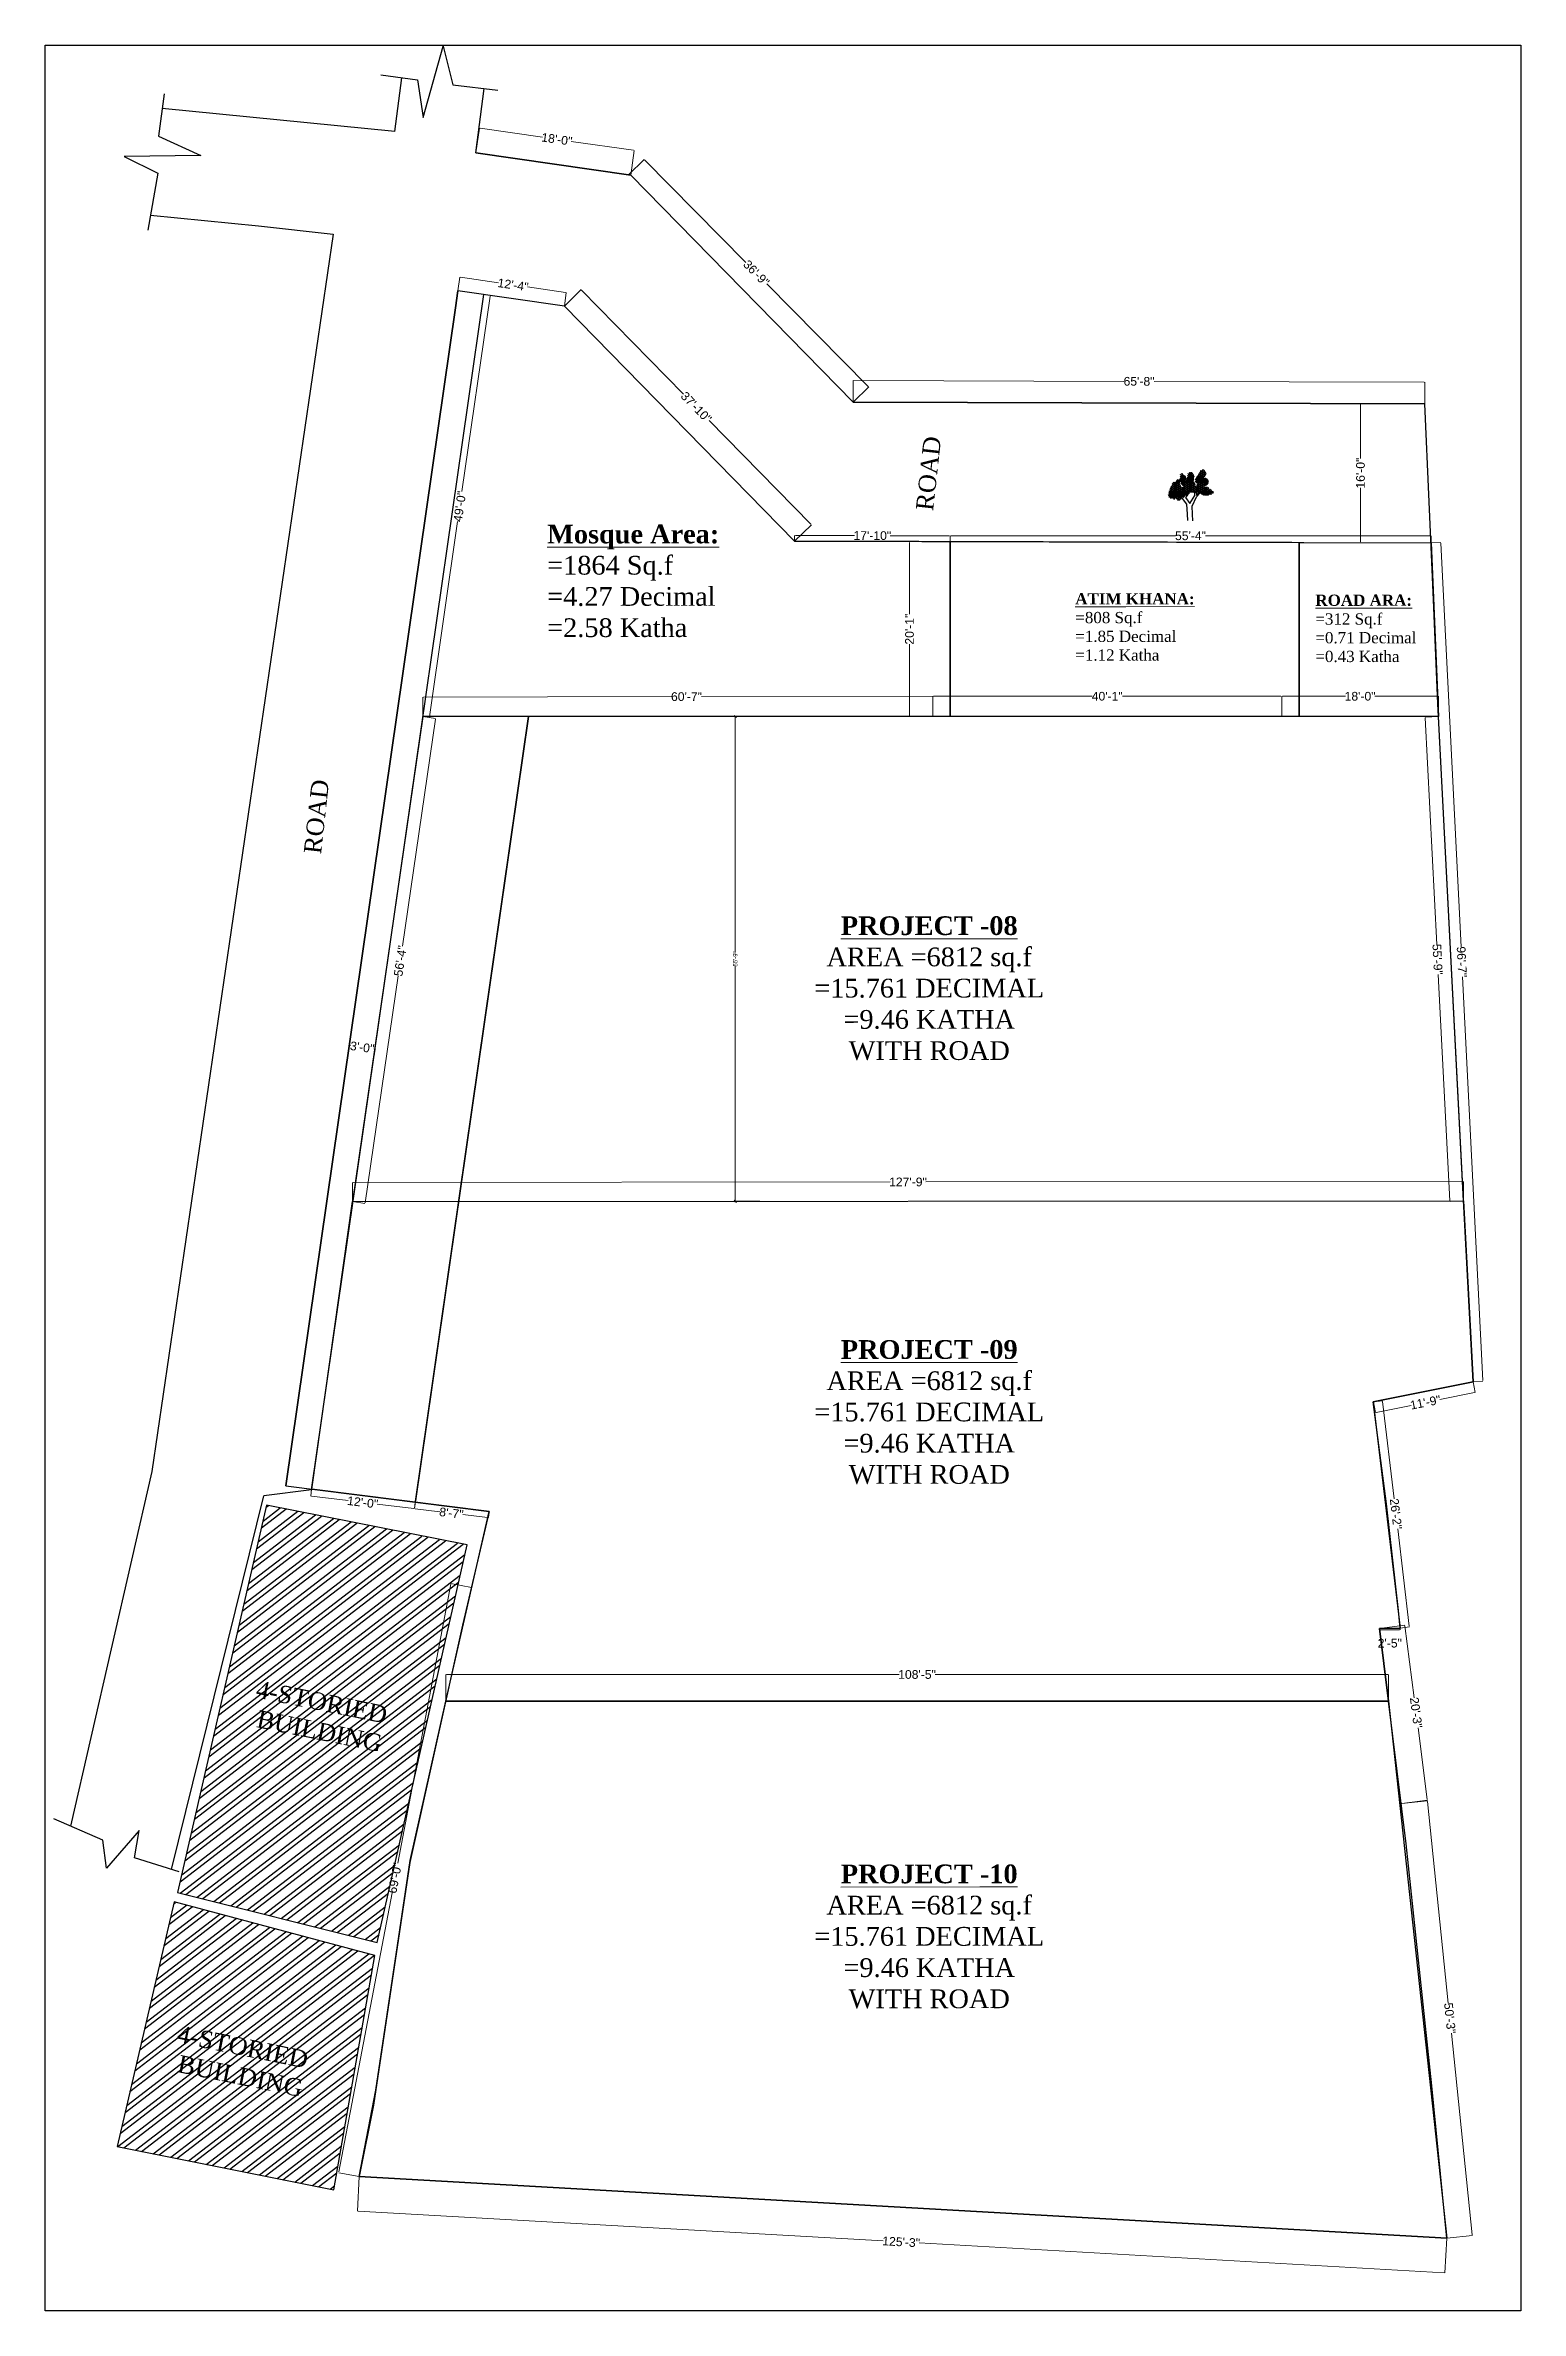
# Model space of a CAD drawing. Header units: inches. Extents: x -3571 to 5466, y -4496 to 5188.
# Drawn here: x 2252 to 4288, y -4493 to -1367 of the extents above; entities that cross this region are included whole.
import ezdxf

# ---------------------------------------------------------------- set-up
doc = ezdxf.new("R2010")
doc.units = ezdxf.units.IN
doc.header["$MEASUREMENT"] = 0
for name, color, linetype in [('BUILDING', 5, 'Continuous'), ('Property Limit', 3, 'Continuous'), ('TREE', 3, 'Continuous')]:
    doc.layers.add(name, color=color, linetype=linetype)
for name, color, linetype, lineweight in [('FURNITUER', 45, 'Continuous', 15), ('P LINE', 7, 'Continuous', 15), ('P1', 7, 'Continuous', 9), ('Road', 6, 'Continuous', 25), ('text', 7, 'Continuous', 5), ('wall', 250, 'Continuous', 30)]:
    doc.layers.add(name, color=color, linetype=linetype, lineweight=lineweight)
doc.styles.add('1-2', font='arial.ttf')
doc.styles.add('DIM', font='arial.ttf', dxfattribs={"width": 0.9, "height": 7})
doc.styles.add('style2', font='ARIALN.TTF')
doc.styles.add('TR', font='swisscb.ttf')
doc.styles.add('Warking', font='ARIALN.TTF')
doc.dimstyles.new('STANDARD$0', dxfattribs={"dimscale": 0, "dimtxt": 10, "dimasz": 8, "dimexe": 6, "dimexo": 8, "dimgap": 3, "dimtad": 1, "dimdec": 0, "dimzin": 3, "dimdsep": 46, "dimlunit": 4, "dimtxsty": 'DIM', "dimblk": 'DOTSMALL', "dimcen": 0, "dimclrd": 6, "dimclre": 6, "dimclrt": 256, "dimadec": 0, "dimazin": 0, "dimtfac": 1, "dimtdec": 0, "dimtofl": 0, "dimtmove": 2, "dimatfit": 0, "dimldrblk": 'DOTSMALL', "dimfxl": 1, "dimtolj": 1, "dimtzin": 0, "dimarcsym": 0})
doc.dimstyles.new('Warkimg', dxfattribs={"dimtxt": 6, "dimasz": 3, "dimexe": 0.5, "dimexo": 1, "dimgap": 0.5, "dimtad": 0, "dimdec": 0, "dimzin": 0, "dimdsep": 46, "dimlunit": 4, "dimtxsty": 'Warking', "dimblk": 'OBLIQUE', "dimcen": 1, "dimdle": 1, "dimclrd": 256, "dimclre": 256, "dimclrt": 6, "dimadec": 0, "dimazin": 0, "dimtfac": 1, "dimtdec": 0, "dimtofl": 0, "dimtmove": 0, "dimatfit": 3, "dimfxl": 1, "dimtolj": 1, "dimtzin": 0, "dimlwd": 5, "dimlwe": 5, "dimarcsym": 0})
pattern_1 = [(37.5298165, (-1442245.283, -24080.091), (-11.4219935, 14.86940343), []), (37.5298165, (-1442236.52, -24081.24), (-11.4219935, 14.86940343), [])]

msp = doc.modelspace()

# ---------------------------------------------------------------- texts
at = {"layer": 'P1', "color": 0, "rotation": 0.02515331, "style": 'TR'}
for s, insert, char_height, width, attachment_point in [('{\\fTimes New Roman|b1|i0|c0|p18;\\LMosque Area:\\P\\fTimes New Roman|b0|i0|c0|p18;\\l=1864 Sq.f\\P=4.27 Decimal\\P=2.58 Katha}', (2944.43939, -2028.27883), 25.8467745, 293.3048556, 1), ('{\\fTimes New Roman|b1|i0|c0|p18;\\LATIM KHANA:\\P\\fTimes New Roman|b0|i0|c0|p18;\\l=808 Sq.f\\P=1.85 Decimal\\P=1.12 Katha}', (3673.13574, -2122.8691), 15.5080647, 175.9829134, 1), ('{\\fTimes New Roman|b1|i0|c0|p18;\\LROAD ARA:\\P\\fTimes New Roman|b0|i0|c0|p18;\\l=312 Sq.f\\P=0.71 Decimal\\P=0.43 Katha}', (4004.37794, -2124.79913), 15.5080647, 175.9829134, 1), ('{\\fTimes New Roman|b1|i0|c0|p18;\\LPROJECT -08\\fTimes New Roman|b0|i0|c0|p18;\\l\\PAREA =6812 sq.f\\P=15.761 DECIMAL\\P=9.46 KATHA\\PWITH ROAD}', (3471.56725, -2568.64634), 25.8467745, 447.2823836, 2), ('{\\fTimes New Roman|b1|i0|c0|p18;\\LPROJECT -09\\fTimes New Roman|b0|i0|c0|p18;\\l\\PAREA =6812 sq.f\\P=15.761 DECIMAL\\P=9.46 KATHA\\PWITH ROAD}', (3471.56725, -3153.38367), 25.8467745, 447.2823836, 2), ('{\\fTimes New Roman|b1|i0|c0|p18;\\LPROJECT -10\\fTimes New Roman|b0|i0|c0|p18;\\l\\PAREA =6812 sq.f\\P=15.761 DECIMAL\\P=9.46 KATHA\\PWITH ROAD}', (3471.56725, -3876.9406), 25.8467745, 447.2823836, 2)]:
    msp.add_mtext(s, dxfattribs=dict(at, insert=insert, char_height=char_height, width=width, attachment_point=attachment_point))
at = {"layer": 'text', "char_height": 24, "width": 293.1835159, "attachment_point": 1, "rotation": 83.68517827, "style": 'style2'}
for insert in [(3453.01325, -2007.30329), (2608.54101, -2480.86751), (2608.54107, -2480.86813)]:
    msp.add_mtext('{\\fTimes New Roman|b0|i0|c0|p18;ROAD}', dxfattribs=dict(at, insert=insert))
at = {"layer": 'text', "char_height": 24, "attachment_point": 1, "rotation": 348.54838995, "style": 'style2'}
for insert in [(2546.06489, -3622.62532), (2436.82238, -4098.48682)]:
    msp.add_mtext('{\\fTimes New Roman Baltic|b0|i0|c0|p18;4-STORIED\\P BUILDING}', dxfattribs=dict(at, insert=insert))

# ---------------------------------------------------------------- blocks, each defined once
blk = doc.blocks.new('*D172')
at = {"layer": 'Defpoints', "color": 0, "ltscale": 2}
for p in [(2811.7, -3489.1), (2839.9, -3494.5), (2685.3, -4307.5)]:
    blk.add_point(p, dxfattribs=at)
at = {"layer": 'wall', "color": 7, "lineweight": 15, "ltscale": 2}
for p, q in [((2811.5, -3490.1), (2738.3, -3875.2)), ((2839.9, -3494.5), (2811.7, -3489.1)), ((2657.2, -4301.1), (2730.5, -3916)), ((2685.3, -4307.5), (2657.1, -4302.1))]:
    blk.add_line(p, q, dxfattribs=at)
at = {"layer": 'wall', "color": 7, "ltscale": 2}
for points in [[(2811.4, -3490.1), (2811.7, -3490.1), (2811.7, -3489.1)], [(2657.1, -4301.1), (2657.4, -4301.2), (2657.1, -4302.1)]]:
    blk.add_solid(points, dxfattribs=at)
at = {"layer": 'wall', "color": 7, "lineweight": 25, "ltscale": 2, "insert": (2734.4, -3895.6), "char_height": 12, "attachment_point": 5, "rotation": 79.2296, "style": '1-2'}
blk.add_mtext('\\A1;69\'-0"', dxfattribs=at)
blk = doc.blocks.new('*D173')
at = {"layer": 'Defpoints', "color": 0, "ltscale": 2}
for p in [(2685.3, -4307.5), (2682.6, -4355.2), (4185.8, -4392.5)]:
    blk.add_point(p, dxfattribs=at)
at = {"layer": 'wall', "color": 7, "lineweight": 15, "ltscale": 2}
for p, q in [((2685.3, -4307.5), (2682.6, -4355.2)), ((2683.6, -4355.2), (3408.1, -4396.3)), ((4182.1, -4440.1), (3457.6, -4399.1)), ((4185.8, -4392.5), (4183.1, -4440.2))]:
    blk.add_line(p, q, dxfattribs=at)
at = {"layer": 'wall', "color": 7, "ltscale": 2}
for points in [[(2683.6, -4355.1), (2683.6, -4355.4), (2682.6, -4355.2)], [(4182.2, -4439.9), (4182.1, -4440.3), (4183.1, -4440.2)]]:
    blk.add_solid(points, dxfattribs=at)
at = {"layer": 'wall', "color": 7, "lineweight": 25, "ltscale": 2, "insert": (3432.9, -4397.7), "char_height": 12, "attachment_point": 5, "rotation": 356.7586, "style": '1-2'}
blk.add_mtext('\\A1;125\'-3"', dxfattribs=at)
blk = doc.blocks.new('*D174')
at = {"layer": 'Defpoints', "color": 0, "ltscale": 2}
for p in [(3500.3, -2051.7), (4164, -2043.7), (4164, -2053.2)]:
    blk.add_point(p, dxfattribs=at)
at = {"layer": 'wall', "color": 7, "lineweight": 15, "ltscale": 2}
for p, q in [((3500.3, -2051.7), (3500.3, -2043.7)), ((3501.3, -2043.7), (3811.4, -2043.7)), ((4163, -2043.7), (3852.8, -2043.7)), ((4164, -2053.2), (4164, -2043.7))]:
    blk.add_line(p, q, dxfattribs=at)
at = {"layer": 'wall', "color": 7, "ltscale": 2}
for points in [[(3501.3, -2043.5), (3501.3, -2043.8), (3500.3, -2043.7)], [(4163, -2043.5), (4163, -2043.8), (4164, -2043.7)]]:
    blk.add_solid(points, dxfattribs=at)
at = {"layer": 'wall', "color": 7, "lineweight": 25, "ltscale": 2, "insert": (3832.1, -2043.7), "char_height": 12, "attachment_point": 5, "style": '1-2'}
blk.add_mtext('\\A1;55\'-4"', dxfattribs=at)
blk = doc.blocks.new('*D175')
at = {"layer": 'Defpoints', "color": 0, "ltscale": 2}
for p in [(4222.1, -3210.9), (4084.4, -3238.6), (4225.1, -3225.6)]:
    blk.add_point(p, dxfattribs=at)
at = {"layer": 'wall', "color": 7, "lineweight": 15, "ltscale": 2}
for p, q in [((4222.1, -3210.9), (4225.1, -3225.6)), ((4084.4, -3238.6), (4087.3, -3253.3)), ((4088.3, -3253.1), (4136.5, -3243.4)), ((4224.1, -3225.8), (4175.9, -3235.5))]:
    blk.add_line(p, q, dxfattribs=at)
at = {"layer": 'wall', "color": 7, "ltscale": 2}
for points in [[(4224.1, -3225.6), (4224.1, -3226), (4225.1, -3225.6)], [(4088.3, -3252.9), (4088.3, -3253.3), (4087.3, -3253.3)]]:
    blk.add_solid(points, dxfattribs=at)
at = {"layer": 'wall', "color": 7, "lineweight": 25, "ltscale": 2, "insert": (4156.2, -3239.4), "char_height": 12, "attachment_point": 5, "rotation": 11.3593, "style": '1-2'}
blk.add_mtext('\\A1;11\'-9"', dxfattribs=at)
blk = doc.blocks.new('*D176')
at = {"layer": 'Defpoints', "color": 0, "ltscale": 2}
for p in [(4084.4, -3238.6), (4121.6, -3550.6), (4134.1, -3549.1)]:
    blk.add_point(p, dxfattribs=at)
at = {"layer": 'wall', "color": 7, "lineweight": 15, "ltscale": 2}
for p, q in [((4084.4, -3238.6), (4096.9, -3237.1)), ((4097, -3238.1), (4113, -3372.5)), ((4134, -3548.1), (4118, -3413.8)), ((4121.6, -3550.6), (4134.1, -3549.1))]:
    blk.add_line(p, q, dxfattribs=at)
at = {"layer": 'wall', "color": 7, "ltscale": 2}
for points in [[(4097.1, -3238.1), (4096.8, -3238.1), (4096.9, -3237.1)], [(4134.2, -3548.1), (4133.8, -3548.2), (4134.1, -3549.1)]]:
    blk.add_solid(points, dxfattribs=at)
at = {"layer": 'wall', "color": 7, "lineweight": 25, "ltscale": 2, "insert": (4115.5, -3393.1), "char_height": 12, "attachment_point": 5, "rotation": 276.8057, "style": '1-2'}
blk.add_mtext('\\A1;26\'-2"', dxfattribs=at)
blk = doc.blocks.new('*D177')
at = {"layer": 'Defpoints', "color": 0, "ltscale": 2}
for p in [(4092.7, -3551.4), (4092.7, -3553.1), (4121.6, -3550.6)]:
    blk.add_point(p, dxfattribs=at)
at = {"layer": 'wall', "color": 7, "lineweight": 15, "ltscale": 2}
for p, q in [((4092.7, -3551.4), (4092.7, -3553.1)), ((4120.6, -3553.1), (4093.7, -3553.1)), ((4121.6, -3550.6), (4121.6, -3553.1))]:
    blk.add_line(p, q, dxfattribs=at)
at = {"layer": 'wall', "color": 7, "ltscale": 2}
for points in [[(4093.7, -3553), (4093.7, -3553.3), (4092.7, -3553.1)], [(4120.6, -3553), (4120.6, -3553.3), (4121.6, -3553.1)]]:
    blk.add_solid(points, dxfattribs=at)
at = {"layer": 'wall', "color": 7, "lineweight": 25, "ltscale": 2, "insert": (4107.1, -3571.6), "char_height": 12, "attachment_point": 5, "style": '1-2'}
blk.add_mtext('\\A1;2\'-5"', dxfattribs=at)
blk = doc.blocks.new('*D178')
at = {"layer": 'Defpoints', "color": 0, "ltscale": 2}
for p in [(4123.7, -3792.6), (4185.8, -4392.5), (4221, -4388.8)]:
    blk.add_point(p, dxfattribs=at)
at = {"layer": 'wall', "color": 7, "lineweight": 15, "ltscale": 2}
for p, q in [((4123.7, -3792.6), (4158.9, -3788.9)), ((4159, -3789.9), (4187.8, -4068.3)), ((4220.9, -4387.8), (4192.1, -4109.5)), ((4185.8, -4392.5), (4221, -4388.8))]:
    blk.add_line(p, q, dxfattribs=at)
at = {"layer": 'wall', "color": 7, "ltscale": 2}
for points in [[(4159.2, -3789.9), (4158.8, -3790), (4158.9, -3788.9)], [(4221.1, -4387.8), (4220.8, -4387.8), (4221, -4388.8)]]:
    blk.add_solid(points, dxfattribs=at)
at = {"layer": 'wall', "color": 7, "lineweight": 25, "ltscale": 2, "insert": (4190, -4088.9), "char_height": 12, "attachment_point": 5, "rotation": 275.913, "style": '1-2'}
blk.add_mtext('\\A1;50\'-3"', dxfattribs=at)
blk = doc.blocks.new('*D179')
at = {"layer": 'Defpoints', "color": 0, "ltscale": 2}
for p in [(2846, -1515.2), (3064.7, -1512), (3059.8, -1545.9)]:
    blk.add_point(p, dxfattribs=at)
at = {"layer": 'wall', "color": 7, "lineweight": 15, "ltscale": 2}
for p, q in [((2846, -1515.2), (2850.9, -1481.3)), ((2851.9, -1481.4), (2937.9, -1493.8)), ((3063.7, -1511.8), (2977.7, -1499.5)), ((3059.8, -1545.9), (3064.7, -1512))]:
    blk.add_line(p, q, dxfattribs=at)
at = {"layer": 'wall', "color": 7, "ltscale": 2}
for points in [[(2851.9, -1481.3), (2851.9, -1481.6), (2850.9, -1481.3)], [(3063.7, -1511.7), (3063.7, -1512), (3064.7, -1512)]]:
    blk.add_solid(points, dxfattribs=at)
at = {"layer": 'wall', "color": 7, "lineweight": 25, "ltscale": 2, "insert": (2957.8, -1496.6), "char_height": 12, "attachment_point": 5, "rotation": 351.8337, "style": '1-2'}
blk.add_mtext('\\A1;18\'-0"', dxfattribs=at)
blk = doc.blocks.new('*D180')
at = {"layer": 'Defpoints', "color": 0, "ltscale": 2}
for p in [(3056.7, -1545.4), (3388.1, -1838.3), (3366.8, -1859.4)]:
    blk.add_point(p, dxfattribs=at)
at = {"layer": 'wall', "color": 7, "lineweight": 15, "ltscale": 2}
for p, q in [((3056.7, -1545.4), (3078.1, -1524.4)), ((3078.8, -1525.1), (3218.5, -1666.6)), ((3387.4, -1837.6), (3247.6, -1696)), ((3366.8, -1859.4), (3388.1, -1838.3))]:
    blk.add_line(p, q, dxfattribs=at)
at = {"layer": 'wall', "color": 7, "ltscale": 2}
for points in [[(3078.9, -1524.9), (3078.6, -1525.2), (3078.1, -1524.4)], [(3387.5, -1837.5), (3387.3, -1837.7), (3388.1, -1838.3)]]:
    blk.add_solid(points, dxfattribs=at)
at = {"layer": 'wall', "color": 7, "lineweight": 25, "ltscale": 2, "insert": (3233.1, -1681.3), "char_height": 12, "attachment_point": 5, "rotation": 314.6432, "style": '1-2'}
blk.add_mtext('\\A1;36\'-9"', dxfattribs=at)
blk = doc.blocks.new('*D181')
at = {"layer": 'Defpoints', "color": 0, "ltscale": 2}
for p in [(4155.3, -1831.7), (3366.8, -1859.4), (4155.2, -1861.5)]:
    blk.add_point(p, dxfattribs=at)
at = {"layer": 'wall', "color": 7, "lineweight": 15, "ltscale": 2}
for p, q in [((3366.8, -1859.4), (3366.8, -1829.6)), ((3367.8, -1829.6), (3740.3, -1830.6)), ((4154.3, -1831.7), (3781.8, -1830.7)), ((4155.2, -1861.5), (4155.3, -1831.7))]:
    blk.add_line(p, q, dxfattribs=at)
at = {"layer": 'wall', "color": 7, "ltscale": 2}
for points in [[(3367.8, -1829.4), (3367.8, -1829.8), (3366.8, -1829.6)], [(4154.3, -1831.5), (4154.3, -1831.8), (4155.3, -1831.7)]]:
    blk.add_solid(points, dxfattribs=at)
at = {"layer": 'wall', "color": 7, "lineweight": 25, "ltscale": 2, "insert": (3761.1, -1830.6), "char_height": 12, "attachment_point": 5, "rotation": 359.8484, "style": '1-2'}
blk.add_mtext('\\A1;65\'-8"', dxfattribs=at)
blk = doc.blocks.new('*D182')
at = {"layer": 'Defpoints', "color": 0, "ltscale": 2}
for p in [(4092.7, -3551.4), (4127.9, -3546.8), (4123.7, -3792.6)]:
    blk.add_point(p, dxfattribs=at)
at = {"layer": 'wall', "color": 7, "lineweight": 15, "ltscale": 2}
for p, q in [((4092.7, -3551.4), (4127.9, -3546.8)), ((4128, -3547.8), (4140.7, -3646.8)), ((4158.8, -3787.1), (4146.1, -3688.1)), ((4123.7, -3792.6), (4158.9, -3788.1))]:
    blk.add_line(p, q, dxfattribs=at)
at = {"layer": 'wall', "color": 7, "ltscale": 2}
for points in [[(4128.2, -3547.8), (4127.8, -3547.8), (4127.9, -3546.8)], [(4158.9, -3787), (4158.6, -3787.1), (4158.9, -3788.1)]]:
    blk.add_solid(points, dxfattribs=at)
at = {"layer": 'wall', "color": 7, "lineweight": 25, "ltscale": 2, "insert": (4143.4, -3667.4), "char_height": 12, "attachment_point": 5, "rotation": 277.3289, "style": '1-2'}
blk.add_mtext('\\A1;20\'-3"', dxfattribs=at)
blk = doc.blocks.new('*D183')
at = {"layer": 'Defpoints', "color": 0, "ltscale": 2}
for p in [(4164, -2053.5), (4222.1, -3210.9), (4235.5, -3210.2)]:
    blk.add_point(p, dxfattribs=at)
at = {"layer": 'wall', "color": 7, "lineweight": 15, "ltscale": 2}
for p, q in [((4164, -2053.5), (4177.4, -2052.8)), ((4177.4, -2053.8), (4205.4, -2610.8)), ((4235.4, -3209.2), (4207.5, -2652.2)), ((4222.1, -3210.9), (4235.5, -3210.2))]:
    blk.add_line(p, q, dxfattribs=at)
at = {"layer": 'wall', "color": 7, "ltscale": 2}
for points in [[(4177.6, -2053.8), (4177.2, -2053.8), (4177.4, -2052.8)], [(4235.6, -3209.2), (4235.3, -3209.3), (4235.5, -3210.2)]]:
    blk.add_solid(points, dxfattribs=at)
at = {"layer": 'wall', "color": 7, "lineweight": 25, "ltscale": 2, "insert": (4206.4, -2631.5), "char_height": 12, "attachment_point": 5, "rotation": 272.8755, "style": '1-2'}
blk.add_mtext('\\A1;96\'-7"', dxfattribs=at)
blk = doc.blocks.new('*D184')
at = {"layer": 'Defpoints', "color": 0, "ltscale": 2}
for p in [(3444.4, -2051.7), (3500.3, -2051.7), (3512.3, -2293)]:
    blk.add_point(p, dxfattribs=at)
at = {"layer": 'wall', "color": 7, "lineweight": 15, "ltscale": 2}
for p, q in [((3500.3, -2051.7), (3444.4, -2051.7)), ((3444.4, -2052.7), (3444.4, -2151.6)), ((3444.4, -2292), (3444.4, -2193.2)), ((3512.3, -2293), (3444.4, -2293))]:
    blk.add_line(p, q, dxfattribs=at)
at = {"layer": 'wall', "color": 7, "ltscale": 2}
for points in [[(3444.3, -2052.7), (3444.6, -2052.7), (3444.4, -2051.7)], [(3444.3, -2292), (3444.6, -2292), (3444.4, -2293)]]:
    blk.add_solid(points, dxfattribs=at)
at = {"layer": 'wall', "color": 7, "lineweight": 25, "ltscale": 2, "insert": (3444.4, -2172.4), "char_height": 12, "attachment_point": 5, "rotation": 90, "style": '1-2'}
blk.add_mtext('\\A1;20\'-1"', dxfattribs=at)
blk = doc.blocks.new('*D185')
at = {"layer": 'Defpoints', "color": 0, "ltscale": 2}
for p in [(2762.4, -3377.3), (2863.3, -3398.3), (2864.3, -3389.8)]:
    blk.add_point(p, dxfattribs=at)
at = {"layer": 'wall', "color": 7, "lineweight": 15, "ltscale": 2}
for p, q in [((2762.4, -3377.3), (2761.4, -3385.9)), ((2762.4, -3386), (2796.4, -3390.1)), ((2862.3, -3398.2), (2828.3, -3394)), ((2864.3, -3389.8), (2863.3, -3398.3))]:
    blk.add_line(p, q, dxfattribs=at)
at = {"layer": 'wall', "color": 7, "ltscale": 2}
for points in [[(2762.4, -3385.8), (2762.4, -3386.1), (2761.4, -3385.9)], [(2862.3, -3398), (2862.3, -3398.4), (2863.3, -3398.3)]]:
    blk.add_solid(points, dxfattribs=at)
at = {"layer": 'wall', "color": 7, "lineweight": 25, "ltscale": 2, "insert": (2812.3, -3392.1), "char_height": 12, "attachment_point": 5, "rotation": 353.0141, "style": '1-2'}
blk.add_mtext('\\A1;8\'-7"', dxfattribs=at)
blk = doc.blocks.new('*D186')
at = {"layer": 'Defpoints', "color": 0, "ltscale": 2}
for p in [(4174.4, -2265.1), (3957.9, -2293.2), (4174.4, -2293)]:
    blk.add_point(p, dxfattribs=at)
at = {"layer": 'wall', "color": 7, "lineweight": 15, "ltscale": 2}
for p, q in [((3957.9, -2293.2), (3957.9, -2265.1)), ((3958.9, -2265.1), (4046, -2265.1)), ((4173.4, -2265.1), (4086.3, -2265.1)), ((4174.4, -2293), (4174.4, -2265.1))]:
    blk.add_line(p, q, dxfattribs=at)
at = {"layer": 'wall', "color": 7, "ltscale": 2}
for points in [[(3958.9, -2264.9), (3958.9, -2265.2), (3957.9, -2265.1)], [(4173.4, -2264.9), (4173.4, -2265.2), (4174.4, -2265.1)]]:
    blk.add_solid(points, dxfattribs=at)
at = {"layer": 'wall', "color": 7, "lineweight": 25, "ltscale": 2, "insert": (4066.1, -2265.1), "char_height": 12, "attachment_point": 5, "style": '1-2'}
blk.add_mtext('\\A1;18\'-0"', dxfattribs=at)
blk = doc.blocks.new('*D187')
at = {"layer": 'Defpoints', "color": 0, "ltscale": 2}
for p in [(2823.9, -1686.9), (2821.2, -1705.5), (2968.2, -1726.7)]:
    blk.add_point(p, dxfattribs=at)
at = {"layer": 'wall', "color": 7, "lineweight": 15, "ltscale": 2}
for p, q in [((2821.2, -1705.5), (2823.9, -1686.9)), ((2824.9, -1687), (2877.4, -1694.6)), ((2969.9, -1707.9), (2917.3, -1700.3)), ((2968.2, -1726.7), (2970.8, -1708))]:
    blk.add_line(p, q, dxfattribs=at)
at = {"layer": 'wall', "color": 7, "ltscale": 2}
for points in [[(2824.9, -1686.8), (2824.9, -1687.2), (2823.9, -1686.9)], [(2969.9, -1707.7), (2969.8, -1708), (2970.8, -1708)]]:
    blk.add_solid(points, dxfattribs=at)
at = {"layer": 'wall', "color": 7, "lineweight": 25, "ltscale": 2, "insert": (2897.4, -1697.4), "char_height": 12, "attachment_point": 5, "rotation": 351.8077, "style": '1-2'}
blk.add_mtext('\\A1;12\'-4"', dxfattribs=at)
blk = doc.blocks.new('*D188')
at = {"layer": 'Defpoints', "color": 0, "ltscale": 2}
for p in [(2968.2, -1726.7), (3309, -2028.5), (3285.8, -2051.2)]:
    blk.add_point(p, dxfattribs=at)
at = {"layer": 'wall', "color": 7, "lineweight": 15, "ltscale": 2}
for p, q in [((2968.2, -1726.7), (2991.3, -1704)), ((2992, -1704.8), (3132.4, -1848.2)), ((3308.3, -2027.8), (3167.9, -1884.4)), ((3285.8, -2051.2), (3309, -2028.5))]:
    blk.add_line(p, q, dxfattribs=at)
at = {"layer": 'wall', "color": 7, "ltscale": 2}
for points in [[(2992.1, -1704.6), (2991.9, -1704.9), (2991.3, -1704)], [(3308.4, -2027.7), (3308.1, -2027.9), (3309, -2028.5)]]:
    blk.add_solid(points, dxfattribs=at)
at = {"layer": 'wall', "color": 7, "lineweight": 25, "ltscale": 2, "insert": (3150.1, -1866.3), "char_height": 12, "attachment_point": 5, "rotation": 314.395, "style": '1-2'}
blk.add_mtext('\\A1;37\'-10"', dxfattribs=at)
blk = doc.blocks.new('*D189')
at = {"layer": 'Defpoints', "color": 0, "ltscale": 2}
for p in [(3285.8, -2051.2), (3500.3, -2043.7), (3500.3, -2051.7)]:
    blk.add_point(p, dxfattribs=at)
at = {"layer": 'wall', "color": 7, "lineweight": 15, "ltscale": 2}
for p, q in [((3285.8, -2051.2), (3285.9, -2043.1)), ((3286.9, -2043.1), (3368.3, -2043.3)), ((3499.3, -2043.7), (3417.9, -2043.5)), ((3500.3, -2051.7), (3500.3, -2043.7))]:
    blk.add_line(p, q, dxfattribs=at)
at = {"layer": 'wall', "color": 7, "ltscale": 2}
for points in [[(3286.9, -2042.9), (3286.9, -2043.3), (3285.9, -2043.1)], [(3499.3, -2043.5), (3499.3, -2043.8), (3500.3, -2043.7)]]:
    blk.add_solid(points, dxfattribs=at)
at = {"layer": 'wall', "color": 7, "lineweight": 25, "ltscale": 2, "insert": (3393.1, -2043.4), "char_height": 12, "attachment_point": 5, "rotation": 359.8484, "style": '1-2'}
blk.add_mtext('\\A1;17\'-10"', dxfattribs=at)
blk = doc.blocks.new('*D190')
at = {"layer": 'Defpoints', "color": 0, "ltscale": 2}
for p in [(2856.9, -1710.7), (2865.8, -1712), (2773, -2293)]:
    blk.add_point(p, dxfattribs=at)
at = {"layer": 'wall', "color": 7, "lineweight": 15, "ltscale": 2}
for p, q in [((2865.6, -1713), (2826.9, -1982.4)), ((2856.9, -1710.7), (2865.8, -1712)), ((2782.1, -2293.3), (2820.9, -2023.9)), ((2773, -2293), (2782, -2294.3))]:
    blk.add_line(p, q, dxfattribs=at)
at = {"layer": 'wall', "color": 7, "ltscale": 2}
for points in [[(2865.5, -1713), (2865.8, -1713), (2865.8, -1712)], [(2781.9, -2293.3), (2782.3, -2293.3), (2782, -2294.3)]]:
    blk.add_solid(points, dxfattribs=at)
at = {"layer": 'wall', "color": 7, "lineweight": 25, "ltscale": 2, "insert": (2823.9, -2003.2), "char_height": 12, "attachment_point": 5, "rotation": 81.8077, "style": '1-2'}
blk.add_mtext('\\A1;49\'-0"', dxfattribs=at)
blk = doc.blocks.new('*D191')
at = {"layer": 'Defpoints', "color": 0, "ltscale": 2}
for p in [(3500.4, -2265.1), (2773, -2293), (3500.5, -2292)]:
    blk.add_point(p, dxfattribs=at)
at = {"layer": 'wall', "color": 7, "lineweight": 15, "ltscale": 2}
for p, q in [((2773, -2293), (2773, -2266.1)), ((2774, -2266.1), (3116, -2265.6)), ((3499.4, -2265.1), (3157.5, -2265.6)), ((3500.5, -2292), (3500.4, -2265.1))]:
    blk.add_line(p, q, dxfattribs=at)
at = {"layer": 'wall', "color": 7, "ltscale": 2}
for points in [[(2774, -2265.9), (2774, -2266.3), (2773, -2266.1)], [(3499.4, -2264.9), (3499.4, -2265.3), (3500.4, -2265.1)]]:
    blk.add_solid(points, dxfattribs=at)
at = {"layer": 'wall', "color": 7, "lineweight": 25, "ltscale": 2, "insert": (3136.7, -2265.6), "char_height": 12, "attachment_point": 5, "rotation": 0.0785, "style": '1-2'}
blk.add_mtext('\\A1;60\'-7"', dxfattribs=at)
blk = doc.blocks.new('*D192')
at = {"layer": 'Defpoints', "color": 0, "ltscale": 2}
for p in [(4066.7, -1861.2), (4067.2, -1861.2), (4066.7, -2053.2)]:
    blk.add_point(p, dxfattribs=at)
at = {"layer": 'wall', "color": 7, "lineweight": 15, "ltscale": 2}
for p, q in [((4067.2, -1861.2), (4066.7, -1861.2)), ((4066.7, -1862.2), (4066.7, -1937.1)), ((4066.7, -2052.2), (4066.7, -1977.4))]:
    blk.add_line(p, q, dxfattribs=at)
at = {"layer": 'wall', "color": 7, "ltscale": 2}
for points in [[(4066.5, -1862.2), (4066.8, -1862.2), (4066.7, -1861.2)], [(4066.5, -2052.2), (4066.8, -2052.2), (4066.7, -2053.2)]]:
    blk.add_solid(points, dxfattribs=at)
at = {"layer": 'wall', "color": 7, "lineweight": 25, "ltscale": 2, "insert": (4066.7, -1957.2), "char_height": 12, "attachment_point": 5, "rotation": 90, "style": '1-2'}
blk.add_mtext('\\A1;16\'-0"', dxfattribs=at)
blk = doc.blocks.new('*D193')
at = {"layer": 'Defpoints', "color": 0, "ltscale": 2}
for p in [(3476.5, -2265.1), (3476.5, -2292), (3957.9, -2293.2)]:
    blk.add_point(p, dxfattribs=at)
at = {"layer": 'wall', "color": 7, "lineweight": 15, "ltscale": 2}
for p, q in [((3476.5, -2292), (3476.5, -2265.1)), ((3477.5, -2265.1), (3696.3, -2265.1)), ((3956.9, -2265.1), (3738.1, -2265.1)), ((3957.9, -2293.2), (3957.9, -2265.1))]:
    blk.add_line(p, q, dxfattribs=at)
at = {"layer": 'wall', "color": 7, "ltscale": 2}
for points in [[(3477.5, -2264.9), (3477.5, -2265.2), (3476.5, -2265.1)], [(3956.9, -2264.9), (3956.9, -2265.2), (3957.9, -2265.1)]]:
    blk.add_solid(points, dxfattribs=at)
at = {"layer": 'wall', "color": 7, "lineweight": 25, "ltscale": 2, "insert": (3717.2, -2265.1), "char_height": 12, "attachment_point": 5, "style": '1-2'}
blk.add_mtext('\\A1;40\'-1"', dxfattribs=at)
blk = doc.blocks.new('*D194')
at = {"layer": 'Defpoints', "color": 0, "ltscale": 2}
for p in [(2671.4, -2746.8), (2670.1, -2756), (2705.6, -2761.1)]:
    blk.add_point(p, dxfattribs=at)
at = {"layer": 'wall', "color": 7, "lineweight": 15, "ltscale": 2}
for p, q in [((2670.1, -2756), (2671.4, -2746.8)), ((2672.4, -2747), (2673.3, -2747.1)), ((2706, -2751.8), (2705.1, -2751.7)), ((2705.6, -2761.1), (2707, -2751.9))]:
    blk.add_line(p, q, dxfattribs=at)
at = {"layer": 'wall', "color": 7, "ltscale": 2}
for points in [[(2672.5, -2746.8), (2672.4, -2747.1), (2671.4, -2746.8)], [(2706, -2751.6), (2705.9, -2752), (2707, -2751.9)]]:
    blk.add_solid(points, dxfattribs=at)
at = {"layer": 'wall', "color": 7, "lineweight": 25, "ltscale": 2, "insert": (2689.2, -2749.4), "char_height": 12, "attachment_point": 5, "rotation": 351.7966, "style": '1-2'}
blk.add_mtext('\\A1;3\'-0"', dxfattribs=at)
blk = doc.blocks.new('*D195')
at = {"layer": 'Defpoints', "color": 0, "ltscale": 2}
for p in [(2619.5, -3359.1), (2761.4, -3385.9), (2762.6, -3376.2)]:
    blk.add_point(p, dxfattribs=at)
at = {"layer": 'wall', "color": 7, "lineweight": 15, "ltscale": 2}
for p, q in [((2619.5, -3359.1), (2618.4, -3368.8)), ((2619.4, -3368.9), (2669.9, -3374.9)), ((2760.4, -3385.7), (2709.9, -3379.7)), ((2762.6, -3376.2), (2761.4, -3385.9))]:
    blk.add_line(p, q, dxfattribs=at)
at = {"layer": 'wall', "color": 7, "ltscale": 2}
for points in [[(2619.4, -3368.8), (2619.4, -3369.1), (2618.4, -3368.8)], [(2760.4, -3385.6), (2760.4, -3385.9), (2761.4, -3385.9)]]:
    blk.add_solid(points, dxfattribs=at)
at = {"layer": 'wall', "color": 7, "lineweight": 25, "ltscale": 2, "insert": (2689.9, -3377.3), "char_height": 12, "attachment_point": 5, "rotation": 353.1994, "style": '1-2'}
blk.add_mtext('\\A1;12\'-0"', dxfattribs=at)
blk = doc.blocks.new('*D196')
at = {"layer": 'Defpoints', "color": 0, "ltscale": 2}
for p in [(2675.7, -2935.7), (2675.7, -2962.3), (4208.9, -2961.3)]:
    blk.add_point(p, dxfattribs=at)
at = {"layer": 'wall', "color": 7, "lineweight": 15, "ltscale": 2}
for p, q in [((2675.7, -2962.3), (2675.7, -2935.7)), ((2676.7, -2935.7), (3417.5, -2935.2)), ((4207.9, -2934.7), (3467.1, -2935.1)), ((4208.9, -2961.3), (4208.9, -2934.7))]:
    blk.add_line(p, q, dxfattribs=at)
at = {"layer": 'wall', "color": 7, "ltscale": 2}
for points in [[(2676.7, -2935.5), (2676.7, -2935.8), (2675.7, -2935.7)], [(4207.9, -2934.5), (4207.9, -2934.8), (4208.9, -2934.7)]]:
    blk.add_solid(points, dxfattribs=at)
at = {"layer": 'wall', "color": 7, "lineweight": 25, "ltscale": 2, "insert": (3442.3, -2935.2), "char_height": 12, "attachment_point": 5, "rotation": 0.0363, "style": '1-2'}
blk.add_mtext('\\A1;127\'-9"', dxfattribs=at)
blk = doc.blocks.new('*D197')
at = {"layer": 'Defpoints', "color": 0, "ltscale": 2}
for p in [(2804.5, -3614.8), (2804.5, -3651.4), (4105.2, -3651.4)]:
    blk.add_point(p, dxfattribs=at)
at = {"layer": 'wall', "color": 7, "lineweight": 15, "ltscale": 2}
for p, q in [((2804.5, -3651.4), (2804.5, -3614.8)), ((2805.5, -3614.8), (3430, -3614.8)), ((4104.2, -3614.8), (3479.6, -3614.8)), ((4105.2, -3651.4), (4105.2, -3614.8))]:
    blk.add_line(p, q, dxfattribs=at)
at = {"layer": 'wall', "color": 7, "ltscale": 2}
for points in [[(2805.5, -3614.6), (2805.5, -3614.9), (2804.5, -3614.8)], [(4104.2, -3614.6), (4104.2, -3614.9), (4105.2, -3614.8)]]:
    blk.add_solid(points, dxfattribs=at)
at = {"layer": 'wall', "color": 7, "lineweight": 25, "ltscale": 2, "insert": (3454.8, -3614.8), "char_height": 12, "attachment_point": 5, "style": '1-2'}
blk.add_mtext('\\A1;108\'-5"', dxfattribs=at)
blk = doc.blocks.new('*D198')
at = {"layer": 'Defpoints', "color": 0, "ltscale": 2}
for p in [(4174.4, -2293), (4190.2, -2962.2), (4208.9, -2961.3)]:
    blk.add_point(p, dxfattribs=at)
at = {"layer": 'wall', "color": 7, "lineweight": 15, "ltscale": 2}
for p, q in [((4174.4, -2293), (4155.7, -2294)), ((4155.7, -2295), (4171.9, -2607.4)), ((4190.1, -2961.2), (4174, -2648.8)), ((4208.9, -2961.3), (4190.2, -2962.2))]:
    blk.add_line(p, q, dxfattribs=at)
at = {"layer": 'wall', "color": 7, "ltscale": 2}
for points in [[(4155.9, -2295), (4155.6, -2295), (4155.7, -2294)], [(4190.3, -2961.2), (4190, -2961.3), (4190.2, -2962.2)]]:
    blk.add_solid(points, dxfattribs=at)
at = {"layer": 'wall', "color": 7, "lineweight": 25, "ltscale": 2, "insert": (4172.9, -2628.1), "char_height": 12, "attachment_point": 5, "rotation": 272.9558, "style": '1-2'}
blk.add_mtext('\\A1;55\'-9"', dxfattribs=at)
blk = doc.blocks.new('*D199')
at = {"layer": 'Defpoints', "color": 0, "ltscale": 2}
for p in [(2773, -2293), (2790.4, -2295.6), (2675.7, -2962.3)]:
    blk.add_point(p, dxfattribs=at)
at = {"layer": 'wall', "color": 7, "lineweight": 15, "ltscale": 2}
for p, q in [((2790.3, -2296.5), (2744.7, -2609.7)), ((2773, -2293), (2790.4, -2295.6)), ((2693.2, -2963.8), (2738.8, -2650.7)), ((2675.7, -2962.3), (2693.1, -2964.8))]:
    blk.add_line(p, q, dxfattribs=at)
at = {"layer": 'wall', "color": 7, "ltscale": 2}
for points in [[(2790.1, -2296.5), (2790.5, -2296.6), (2790.4, -2295.6)], [(2693.1, -2963.8), (2693.4, -2963.8), (2693.1, -2964.8)]]:
    blk.add_solid(points, dxfattribs=at)
at = {"layer": 'wall', "color": 7, "lineweight": 25, "ltscale": 2, "insert": (2741.8, -2630.2), "char_height": 12, "attachment_point": 5, "rotation": 81.7248, "style": '1-2'}
blk.add_mtext('\\A1;56\'-4"', dxfattribs=at)
blk = doc.blocks.new('_Oblique')
at = {"layer": 'P LINE', "color": 0, "lineweight": -2}
blk.add_line((-0.5, -0.5), (0.5, 0.5), dxfattribs=at)
blk = doc.blocks.new('*D206')
at = {"lineweight": 5}
for p, q in [((3238.1, -2293), (3203.5, -2293)), ((3204, -2292), (3204, -2618.5)), ((3204, -2962.9), (3204, -2636.4)), ((3238.1, -2961.9), (3203.5, -2961.9))]:
    blk.add_line(p, q, dxfattribs=at)
at = {"layer": 'Defpoints', "color": 0}
for p in [(3204, -2293), (3239.1, -2293), (3239.1, -2961.9)]:
    blk.add_point(p, dxfattribs=at)
at = {"lineweight": 5, "xscale": 3, "yscale": 3, "zscale": 3}
for p, rotation in [((3204, -2293), 90), ((3204, -2961.9), 270)]:
    blk.add_blockref('_Oblique', p, dxfattribs=dict(at, rotation=rotation))
at = {"color": 6, "insert": (3204, -2627.5), "char_height": 6, "attachment_point": 5, "rotation": 90, "style": 'Warking'}
blk.add_mtext('\\A1;55\'-9"', dxfattribs=at)

# ---------------------------------------------------------------- dimensions: what is measured, and where the dimension line sits
dim = msp.add_linear_dim(base=(3204.03766, -2293.02396), p1=(3239.11925, -2961.89477), p2=(3239.11503, -2293.02396), angle=90, dimstyle='Warkimg')
dim.commit()
dim.dimension.update_dxf_attribs({"geometry": '*D206', "text_midpoint": (3204.03766, -2627.45937)})
at = {"layer": 'wall', "color": 0, "lineweight": 25, "ltscale": 2}
for p1, p2, distance, picture, middle in [((2846.038, -1515.19692), (3059.8302, -1545.87657), 34.24939, '*D179', (2957.79912, -1496.63465)), ((3056.71798, -1545.43057), (3366.76683, -1859.36502), 29.99579, '*D180', (3233.0843, -1681.32006)), ((2968.15595, -1726.68777), (2821.22991, -1705.53559), -18.86005, '*D187', (2897.38041, -1697.44409)), ((2773.02414, -2293.02424), (2856.85377, -1710.73173), -9.02302, '*D190', (2823.8699, -2003.16372)), ((2968.15595, -1726.68777), (3285.83848, -2051.1515), 32.35942, '*D188', (3150.11913, -1866.28097)), ((3366.76689, -1859.36565), (4155.23115, -1861.45249), 29.77756, '*D181', (3761.07783, -1830.63161)), ((3285.83848, -2051.1515), (3500.31946, -2051.71917), 8.0492, '*D189', (3393.10027, -2043.38616)), ((4163.98357, -2053.47567), (4222.12073, -3210.91438), 13.38718, '*D183', (4206.42247, -2631.52344)), ((2773.02414, -2293.02424), (3500.4825, -2292.02742), 26.92863, '*D191', (3136.71642, -2265.59723)), ((2675.68983, -2962.25217), (2773.02414, -2293.02424), -17.59416, '*D199', (2741.76795, -2630.1705)), ((4174.35806, -2293.01719), (4208.86341, -2961.27963), -18.68764, '*D198', (4172.94796, -2628.11205)), ((2705.63501, -2761.11866), (2670.1203, -2755.99878), -9.27033, '*D194', (2689.20041, -2749.38325)), ((4208.86736, -2961.27962), (2675.68983, -2962.25217), -26.6019, '*D196', (3442.26172, -2935.164)), ((4084.36294, -3238.58943), (4222.12073, -3210.91438), -14.99076, '*D175', (4156.19443, -3239.44901)), ((4084.36292, -3238.58943), (4121.60362, -3550.63336), 12.59025, '*D176', (4115.4848, -3393.11941)), ((2619.54316, -3359.12486), (2762.5722, -3376.18161), -9.74219, '*D195', (2689.90406, -3377.32688)), ((2762.434, -3377.34046), (2864.31378, -3389.82431), -8.57491, '*D185', (2812.33096, -3392.09364)), ((2685.28686, -4307.48811), (2839.9401, -3494.486), 28.73321, '*D172', (2734.38643, -3895.61757)), ((4123.71263, -3792.58496), (4092.68691, -3551.3571), -35.48854, '*D182', (4143.39838, -3667.44394)), ((4123.71263, -3792.58496), (4185.84218, -4392.46992), 35.38204, '*D178', (4189.97119, -4088.88245)), ((4185.84178, -4392.47052), (2685.28686, -4307.48811), 47.7654, '*D173', (3432.8635, -4397.6683))]:
    dim = msp.add_aligned_dim(p1=p1, p2=p2, distance=distance, dimstyle='STANDARD$0', override={"dimscale": 1, "dimtxt": 12, "dimasz": 1, "dimexe": 0, "dimexo": 0, "dimgap": 0.09, "dimtad": 0, "dimtxsty": '1-2', "dimclrd": 7, "dimclre": 7, "dimclrt": 7, "dimatfit": 3, "dimlwd": 15, "dimlwe": 15}, dxfattribs=at)
    dim.commit()
    dim.dimension.update_dxf_attribs({"geometry": picture, "text_midpoint": middle})
for base, p1, p2, picture, middle in [((4066.6709, -1861.21941), (4066.6709, -2053.21811), (4067.17906, -1861.21941), '*D192', (4066.6709, -1957.21876)), ((3444.41801, -2051.71916), (3512.31583, -2293.02742), (3500.31601, -2051.71916), '*D184', (3444.41801, -2172.37329))]:
    dim = msp.add_linear_dim(base=base, p1=p1, p2=p2, angle=90, dimstyle='STANDARD$0', override={"dimscale": 1, "dimtxt": 12, "dimasz": 1, "dimexe": 0, "dimexo": 0, "dimgap": 0.09, "dimtad": 0, "dimtxsty": '1-2', "dimclrd": 7, "dimclre": 7, "dimclrt": 7, "dimatfit": 3, "dimlwd": 15, "dimlwe": 15}, dxfattribs=at)
    dim.commit()
    dim.dimension.update_dxf_attribs({"geometry": picture, "text_midpoint": middle})
for base, p1, p2, picture, middle in [((4163.96985, -2043.66999), (3500.31946, -2051.71917), (4163.96985, -2053.17398), '*D174', (3832.14465, -2043.66999)), ((3476.4825, -2265.08286), (3957.92974, -2293.20307), (3476.4825, -2292.02742), '*D193', (3717.20612, -2265.08286)), ((4174.35806, -2265.08283), (3957.92974, -2293.20307), (4174.35806, -2293.01719), '*D186', (4066.1439, -2265.08283)), ((4092.68691, -3553.12048), (4121.60361, -3550.63336), (4092.68691, -3551.35773), '*D177', (4107.14526, -3571.63611)), ((2804.47806, -3614.77632), (4105.20553, -3651.43157), (2804.47806, -3651.39646), '*D197', (3454.84179, -3614.77632))]:
    dim = msp.add_linear_dim(base=base, p1=p1, p2=p2, dimstyle='STANDARD$0', override={"dimscale": 1, "dimtxt": 12, "dimasz": 1, "dimexe": 0, "dimexo": 0, "dimgap": 0.09, "dimtad": 0, "dimtxsty": '1-2', "dimclrd": 7, "dimclre": 7, "dimclrt": 7, "dimatfit": 3, "dimlwd": 15, "dimlwe": 15}, dxfattribs=at)
    dim.commit()
    dim.dimension.update_dxf_attribs({"geometry": picture, "text_midpoint": middle})

# ---------------------------------------------------------------- hatches: boundary and pattern name
at = {"layer": 'BUILDING'}
h = msp.add_hatch(dxfattribs=at)
h.set_pattern_fill('ANSI32', color=256, scale=49.9999, angle=-7.47018351)
h.set_pattern_definition(pattern_1)
h.paths.add_polyline_path([(2557.44233, -3381.01461), (2434.6335, -3915.33939), (2710.03374, -3984.49059), (2833.86794, -3436.06551)])
h.paths.add_polyline_path([(2524.22192, -3697.4435), (2713.05265, -3735.69549), (2731.16834, -3646.26751), (2542.33761, -3608.01551)], flags=24)
h = msp.add_hatch(dxfattribs=at)
h.set_pattern_fill('ANSI32', color=256, scale=49.9999, angle=-7.47018351)
h.set_pattern_definition(pattern_1)
h.paths.add_polyline_path([(2351.13183, -4265.92911), (2649.891, -4325.79407), (2706.53278, -4002.29585), (2429.87873, -3928.62445)])
h.paths.add_polyline_path([(2414.97941, -4173.30501), (2603.81014, -4211.557), (2621.92583, -4122.12901), (2433.0951, -4083.87702)], flags=24)
at = {"layer": 'TREE'}
h = msp.add_hatch(dxfattribs=at)
h.set_pattern_fill('TRIANG', color=3, scale=2.240387, style=0)
h.set_pattern_definition([(60, (3831.7562, -2022.959), (-0.77859, 1.348557), [0.77859, -0.77859]), (120, (3831.7562, -2022.959), (-1.55718, 9e-10), [0.77859, -0.77859]), (0, (3831.3669, -2022.2847), (0.77859, 1.348557), [0.77859, -0.77859])])
edge = h.paths.add_edge_path()
edge.add_ellipse((3849.88805, -1975.68998), major_axis=(-0.52494, 0.52494), ratio=0.9999999904, start_angle=161.86063212, end_angle=174.8837442, ccw=False)
edge.add_ellipse((3853.07421, -1980.52717), major_axis=(-3.57467, 3.57467), ratio=0.9999998885, start_angle=347.41797611, end_angle=349.32639772, ccw=False)
edge.add_ellipse((3849.88805, -1975.68998), major_axis=(0.52494, 0.52494), ratio=0.9999999985, start_angle=264.88374425, end_angle=361.86063277)
edge.add_ellipse((3850.54457, -1968.76397), major_axis=(4.51561, 4.51561), ratio=0.9999999999, start_angle=223.66395041, end_angle=333.66395049)
edge.add_ellipse((3851.98875, -1969.30468), major_axis=(3.73459, 3.73459), ratio=0.9999999994, start_angle=344.29595054, end_angle=421.25126714)
edge.add_ellipse((3848.19247, -1963.40804), major_axis=(-1.74023, 1.74023), ratio=0.9999999984, start_angle=205.38530624, end_angle=240.16191099)
edge.add_ellipse((3847.35943, -1957.44924), major_axis=(-4.39002, 4.39002), ratio=1, start_angle=166.11701066, end_angle=276.11701125)
edge.add_ellipse((3849.62768, -1957.98646), major_axis=(3.96805, 3.96805), ratio=0.9999999994, start_angle=28.125111, end_angle=138.1251107)
edge.add_ellipse((3844.41051, -1961.2261), major_axis=(-2.09234, 2.09234), ratio=0.9999999996, start_angle=-37.50150452, end_angle=72.49849577)
edge.add_ellipse((3842.05997, -1965.73265), major_axis=(2.22897, 2.22897), ratio=0.9999999997, start_angle=49.98973073, end_angle=159.98973094)
edge.add_ellipse((3843.00705, -1967.73285), major_axis=(2.73121, 2.73121), ratio=0.9999999999, start_angle=125.03305909, end_angle=230.45623598)
edge.add_ellipse((3843.9198, -1974.4443), major_axis=(2.06325, 2.06325), ratio=0.9999999002, start_angle=409.71477915, end_angle=415.77452133, ccw=False)
edge.add_ellipse((3843.00705, -1967.73285), major_axis=(-2.73121, 2.73121), ratio=0.9999999472, start_angle=140.45623449, end_angle=145.03305758, ccw=False)
edge.add_ellipse((3843.9198, -1974.4443), major_axis=(2.06325, 2.06325), ratio=0.999999999, start_angle=55.77451869, end_angle=159.71477659)
edge.add_ellipse((3839.26202, -1979.76116), major_axis=(3.22594, 3.22594), ratio=0.9999999997, start_angle=18.89844426, end_angle=54.85960854)
edge.add_ellipse((3833.3507, -1973.50455), major_axis=(-3.8355, 3.8355), ratio=0.9999999999, start_angle=206.04600275, end_angle=265.40967357)
edge.add_ellipse((3834.88944, -1971.41834), major_axis=(-2.0929, 2.0929), ratio=0.9999999958, start_angle=253.89149605, end_angle=302.22276799)
edge.add_ellipse((3833.07395, -1965.84972), major_axis=(-2.57828, 2.57828), ratio=1, start_angle=177.64354522, end_angle=238.47071797)
edge.add_ellipse((3836.55965, -1964.91434), major_axis=(-0.07424, 0.07424), ratio=0.9999999567, start_angle=169.99999865, end_angle=279.99999887)
edge.add_ellipse((3830.95737, -1961.87241), major_axis=(-4.51672, 4.51672), ratio=0.9999999998, start_angle=197.43460288, end_angle=307.43460318)
edge.add_ellipse((3832.74336, -1960.00526), major_axis=(3.22707, 3.22707), ratio=0.9999999994, start_angle=56.95069468, end_angle=166.95069505)
edge.add_ellipse((3831.36578, -1965.80005), major_axis=(2.97038, 2.97038), ratio=0.9999999994, start_angle=81.4337494, end_angle=157.48339065)
edge.add_ellipse((3826.54684, -1969.76663), major_axis=(-1.79572, 1.79572), ratio=0.9999999992, start_angle=-66.663803, end_angle=-14.41905726)
edge.add_ellipse((3824.16247, -1965.65376), major_axis=(1.56603, 1.56603), ratio=0.9999999972, start_angle=254.55342155, end_angle=364.55342208)
edge.add_ellipse((3823.2756, -1963.03209), major_axis=(1.77142, 1.77142), ratio=0.9999999998, start_angle=293.05408721, end_angle=403.0540874)
edge.add_ellipse((3820.27906, -1960.89184), major_axis=(-2.19413, 2.19413), ratio=0.9999999998, start_angle=231.72683727, end_angle=341.72683679)
edge.add_ellipse((3819.90723, -1959.58238), major_axis=(1.26202, 1.26202), ratio=1, start_angle=79.9999997, end_angle=190.0000003)
edge.add_ellipse((3819.48571, -1961.90436), major_axis=(0.74236, 0.74236), ratio=0.9999999957, start_angle=79.99999981, end_angle=190.00000044)
edge.add_ellipse((3821.344, -1965.91176), major_axis=(2.82489, 2.82489), ratio=0.9999999993, start_angle=83.0162608, end_angle=193.01626138)
edge.add_ellipse((3824.31466, -1969.96796), major_axis=(3.62771, 3.62771), ratio=0.9999999992, start_angle=127.52248679, end_angle=209.23069909)
edge.add_ellipse((3824.09173, -1977.83372), major_axis=(2.23025, 2.23025), ratio=0.9999999994, start_angle=66.80015677, end_angle=130.80186198)
edge.add_ellipse((3819.60718, -1977.47113), major_axis=(-0.95136, 0.95136), ratio=0.9999999985, start_angle=219.38244952, end_angle=331.37244082)
edge.add_ellipse((3817.05907, -1975.64829), major_axis=(1.57907, 1.57907), ratio=0.9999999999, start_angle=301.21869537, end_angle=411.21869533)
edge.add_ellipse((3813.1603, -1970.22147), major_axis=(-3.43921, 3.43921), ratio=0.9999999996, start_angle=183.7515282, end_angle=293.75152868)
edge.add_ellipse((3815.92875, -1968.95719), major_axis=(2.41836, 2.41836), ratio=0.9999999998, start_angle=62.10197773, end_angle=152.57126174)
edge.add_ellipse((3811.16951, -1971.41747), major_axis=(1.46369, 1.46369), ratio=0.9999999998, start_angle=326.06204196, end_angle=358.61119775, ccw=False)
edge.add_ellipse((3815.92875, -1968.95719), major_axis=(-2.41836, 2.41836), ratio=0.999999991, start_angle=62.57126196, end_angle=82.1019783, ccw=False)
edge.add_ellipse((3811.16951, -1971.41747), major_axis=(1.46369, 1.46369), ratio=0.9999999984, start_angle=358.61119775, end_angle=436.06204157)
edge.add_ellipse((3809.94515, -1973.08603), major_axis=(-2.43618, 2.43618), ratio=0.9999999991, start_angle=-47.60055219, end_angle=62.39944791)
edge.add_ellipse((3806.88045, -1976.26714), major_axis=(-1.52903, 1.52903), ratio=0.9999999995, start_angle=-39.08268359, end_angle=70.9173167)
edge.add_ellipse((3806.12247, -1979.4571), major_axis=(-1.79557, 1.79557), ratio=0.9999999996, start_angle=-17.13315743, end_angle=92.86684312)
edge.add_ellipse((3804.29998, -1983.64047), major_axis=(-1.62869, 1.62869), ratio=0.999999998, start_angle=-47.96091231, end_angle=87.02874004)
edge.add_ellipse((3805.58751, -1987.73426), major_axis=(2.78406, 2.78406), ratio=0.9999999999, start_angle=94.60193112, end_angle=239.25415583)
edge.add_ellipse((3809.50844, -1988.70071), major_axis=(2.90099, 2.90099), ratio=0.9999999998, start_angle=178.99377017, end_angle=284.08512652)
edge.add_ellipse((3816.07941, -1991.63928), major_axis=(-2.23607, 2.23607), ratio=0.9999999946, start_angle=12.04259701, end_angle=29.76855618, ccw=False)
edge.add_ellipse((3809.50844, -1988.70071), major_axis=(-2.90099, 2.90099), ratio=0.9999999861, start_angle=194.08512671, end_angle=207.72602677, ccw=False)
edge.add_ellipse((3816.07941, -1991.63928), major_axis=(-2.23607, 2.23607), ratio=0.9999999999, start_angle=29.76855604, end_angle=246.17910507)
edge.add_line((3819.0281, -1990.4968), (3828.62964, -1986.73728))
edge.add_line((3828.62964, -1986.73728), (3832.0585, -1983.42033))
edge.add_line((3832.0585, -1983.42033), (3838.07543, -1984.08422))
edge.add_line((3838.07543, -1984.08422), (3845.05914, -1984.90856))
edge.add_ellipse((3846.16195, -1984.57124), major_axis=(-0.81547, 0.81547), ratio=0.9999999976, start_angle=62.00747902, end_angle=214.56070761)
edge.add_ellipse((3850.31751, -1984.33074), major_axis=(2.15996, 2.15996), ratio=0.9999999996, start_angle=143.46138789, end_angle=253.46138732)
edge.add_ellipse((3854.55429, -1984.94072), major_axis=(-2.45375, 2.45375), ratio=0.9999999995, start_angle=81.73370367, end_angle=191.73370288)
edge.add_ellipse((3858.79952, -1984.36531), major_axis=(1.99381, 1.99381), ratio=0.999999999, start_angle=196.53861252, end_angle=306.53861194)
edge.add_ellipse((3862.57889, -1983.4459), major_axis=(1.175, 1.175), ratio=0.9999999972, start_angle=188.41512225, end_angle=298.41512145)
edge.add_ellipse((3862.42412, -1983.99023), major_axis=(1.23655, 1.23655), ratio=0.9999999983, start_angle=317.29484325, end_angle=427.29484298)
edge.add_ellipse((3858.78261, -1982.15054), major_axis=(-2.11165, 2.11165), ratio=0.9999999995, start_angle=220.74299462, end_angle=330.74299433)
edge.add_ellipse((3853.07421, -1980.52717), major_axis=(-3.57467, 3.57467), ratio=0.9999999996, start_angle=239.32639952, end_angle=347.41797746)

# ---------------------------------------------------------------- linework, layer by layer
at = {"color": 0, "lineweight": 25, "ltscale": 2}
msp.add_line((2762.5722, -3376.18161), (2918.50932, -2293.02029), dxfattribs=at)
for points in [[(4287.69305, -4492.51009), (2252.02064, -4492.51009), (2252.02064, -1366.91533), (4287.69305, -1366.91533)], [(3500.31601, -2051.71916), (3981.92637, -2052.99382), (3981.92974, -2293.01988), (3500.31583, -2293.02742)]]:
    msp.add_lwpolyline(points, close=True, dxfattribs=at)
for points in [[(3981.92974, -2293.02011), (3981.92974, -2052.99383), (4163.9836, -2053.47567), (4174.35806, -2293.01719), (4023.9582, -2293.01987), (3981.92974, -2293.02011)], [(3748.03368, -2293.02366), (2773.02414, -2293.02424), (2675.68983, -2962.25217), (4208.86736, -2961.27962), (4174.35806, -2293.01719), (3763.03368, -2293.02344)], [(2675.68983, -2962.25217), (4208.86736, -2961.27962), (4222.12073, -3210.91438), (4084.36292, -3238.58943), (4121.60361, -3550.63273), (4092.68691, -3551.3571), (4105.20553, -3651.43157), (2804.47806, -3651.39646), (2864.31378, -3389.82431), (2619.54316, -3359.12486), (2675.68983, -2962.25217)], [(4105.20552, -3651.43155), (4185.84181, -4392.4699), (2685.28667, -4307.4881), (2708.00827, -4188.27668), (2737.81769, -3988.66707), (2755.48902, -3871.51548), (2804.47806, -3651.39646), (4105.20552, -3651.43155)]]:
    msp.add_lwpolyline(points, dxfattribs=at)
at = {"layer": 'BUILDING'}
for points in [[(2710.03374, -3984.49059), (2833.86794, -3436.06551), (2557.44233, -3381.01461), (2434.6335, -3915.33939)], [(2649.891, -4325.79407), (2706.53278, -4002.29585), (2429.87873, -3928.62445), (2351.13183, -4265.92911)]]:
    msp.add_lwpolyline(points, close=True, dxfattribs=at)
at = {"layer": 'FURNITUER', "lineweight": 30, "ltscale": 15}
msp.add_line((2918.50932, -2293.02029), (2762.74277, -3375.20896), dxfattribs=at)
at = {"layer": 'Property Limit', "linetype": 'ByBlock', "lineweight": 30}
for p, q in [((2968.15595, -1726.68777), (2821.22892, -1705.53545)), ((2968.15595, -1726.68777), (2821.22892, -1705.53545)), ((3285.83848, -2051.1515), (2968.15595, -1726.68777)), ((3285.83848, -2051.1515), (2968.15595, -1726.68777)), ((3971.76104, -2052.96692), (3285.83848, -2051.1515)), ((3971.76104, -2052.96692), (3285.83848, -2051.1515)), ((3500.31601, -2051.71916), (3500.31583, -2293.02742))]:
    msp.add_line(p, q, dxfattribs=at)
msp.add_lwpolyline([(2821.22991, -1705.53559), (2818.18894, -1728.90159), (2583.81813, -3354.64489), (2864.31378, -3389.82431), (2827.74735, -3546.8422), (2754.95355, -3873.92147), (2704.91032, -4209.02233), (2685.28686, -4307.48811), (4185.84224, -4392.47055), (4164.9069, -4182.26689), (4129.83203, -3848.29569), (4092.6869, -3551.35773), (4121.60361, -3550.63336), (4119.16753, -3526.4473), (4102.43539, -3379.13106), (4084.36292, -3238.58943), (4222.12073, -3210.91438), (4209.26574, -2969.07351), (4173.46326, -2275.51092), (4167.57171, -2132.19681), (4155.23119, -1861.45246), (3366.76689, -1859.36565), (3059.83026, -1545.8772), (2846.00222, -1515.19179)], dxfattribs=at)
at = {"layer": 'Road', "lineweight": 30}
for p, q in [((2734.195, -1485.9686), (2413.39678, -1454.30198)), ((2734.19493, -1485.96797), (2413.39686, -1454.30137)), ((3059.8302, -1545.87657), (3366.76683, -1859.36502)), ((2619.44957, -3359.77497), (2856.85377, -1710.73173)), ((2968.15595, -1726.68777), (2821.22991, -1705.53559)), ((2968.15595, -1726.68777), (3285.83848, -2051.1515)), ((3366.76683, -1859.36502), (4155.23112, -1861.45183)), ((3285.83848, -2051.1515), (4163.9836, -2053.47567)), ((2619.44957, -3359.77497), (2553.54976, -3368.4332))]:
    msp.add_line(p, q, dxfattribs=at)
for points in [[(2714.96906, -1407.70102), (2765.64545, -1414.68542), (2773.59429, -1466.70876), (2800.7498, -1368.15284), (2814.2718, -1421.40789), (2876.35393, -1428.80575)], [(2416.0913, -1433.88189), (2408.3822, -1492.3012), (2466.57372, -1518.95703), (2361.01018, -1520.39879), (2407.19378, -1543.11867), (2393.36128, -1622.18355)], [(2416.09136, -1433.88251), (2408.38227, -1492.30183), (2466.57378, -1518.95766), (2361.01024, -1520.39942), (2407.19384, -1543.1193), (2393.36134, -1622.18418)], [(2734.19485, -1485.96858), (2743.99963, -1411.70212)], [(2734.195, -1485.9686), (2743.99977, -1411.70214)], [(2846.00123, -1515.19165), (2846.00136, -1515.19065), (2857.6995, -1426.58284)], [(2846.0013, -1515.19003), (2857.69936, -1426.58282)], [(2397.00474, -1601.35794), (2546.298, -1615.86414), (2649.34242, -1627.58766), (2398.87421, -3334.57583), (2286.75695, -3823.84545)], [(2397.00464, -1601.35855), (2546.29806, -1615.86477), (2649.34248, -1627.58829), (2398.87427, -3334.57646)], [(2583.817, -3354.64575), (2818.18795, -1728.90146), (2821.22892, -1705.53545)], [(2425.93413, -3883.65766), (2553.54976, -3368.4332)], [(2436.62716, -3887.02552), (2375.22771, -3867.68724), (2381.67824, -3829.96569), (2336.52455, -3881.77315), (2331.26854, -3843.33535), (2263.65745, -3813.73108)]]:
    msp.add_lwpolyline(points, dxfattribs=at)
at = {"layer": 'TREE', "color": 229}
for points in [[(3819.0281, -1990.4968), (3826.41902, -2000.03888), (3827.7358, -2013.71718), (3827.74535, -2022.66569)], [(3819.39702, -1986.25871), (3822.3012, -1990.88642), (3827.54091, -1983.35759)], [(3828.62964, -1986.73728), (3825.22848, -1990.77635), (3831.08751, -1999.11812), (3838.12796, -1988.1416), (3838.07543, -1984.08422)], [(3835.50252, -2022.97302), (3834.778, -2013.66656), (3834.59565, -2002.59207), (3840.50099, -1989.95538), (3845.05914, -1984.90856)], [(3839.93679, -1983.54339), (3840.23943, -1987.99028), (3844.15719, -1983.42984)]]:
    msp.add_lwpolyline(points, dxfattribs=at)
at = {"layer": 'wall', "color": 0, "lineweight": 25, "ltscale": 2}
msp.add_line((2846.00216, -1515.19116), (3059.8302, -1545.87657), dxfattribs=at)

msp.set_redraw_order([(e.dxf.handle, doc.entitydb.next_handle()) for e in msp.query("TEXT MTEXT ATTDEF DIMENSION ARC_DIMENSION")])  # texts and dimensions are drawn at this point

doc.saveas('drawing.dxf')
